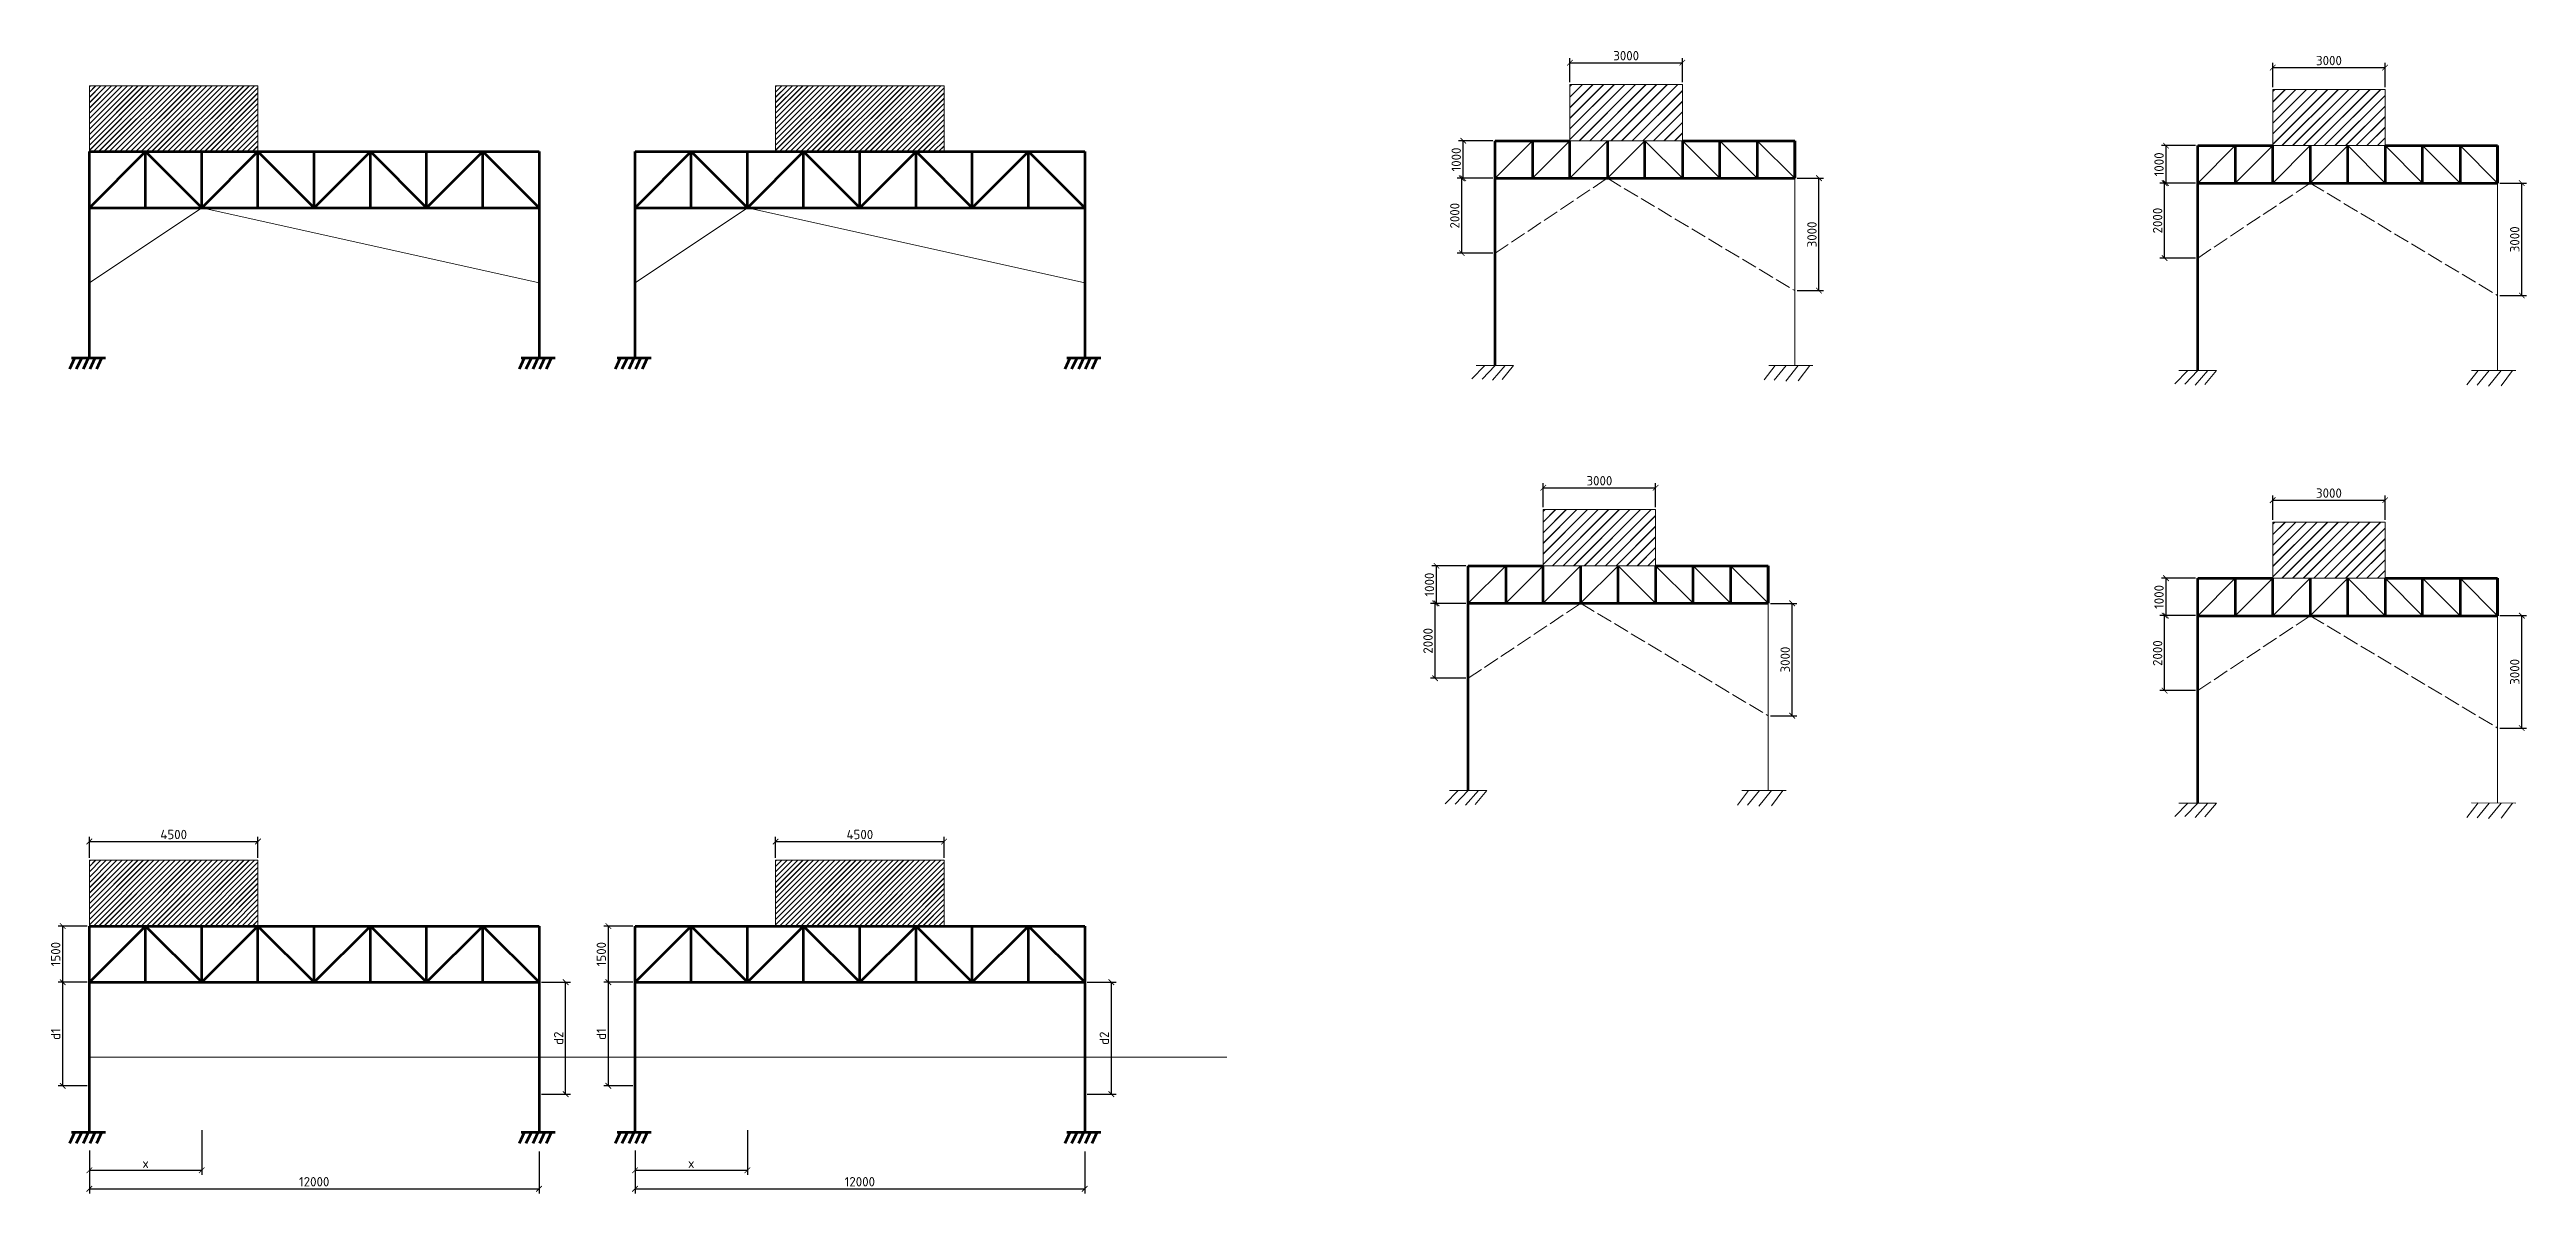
# Model space of a CAD drawing. Header units: millimetres. Extents: x 0 to 4970, y -594 to 1412.
# Drawn here: x 2122 to 2783, y 696 to 1001 of the extents above; entities that cross this region are included whole.
import ezdxf

# ---------------------------------------------------------------- set-up
doc = ezdxf.new("R2010")
doc.units = ezdxf.units.MM
doc.header["$LTSCALE"] = 0.35
doc.header["$PDMODE"] = 3
doc.linetypes.add('ACAD_ISO02W100', pattern=[15, 12, -3])
doc.layers.get('0').update_dxf_attribs({"lineweight": 50})
doc.layers.add('0.35', color=7, linetype='Continuous', lineweight=35)
doc.layers.add('Kich Thuoc', color=1, linetype='Continuous', lineweight=20)
doc.styles.get("Standard").update_dxf_attribs({"font": 'isocpeur.ttf'})
doc.dimstyles.new('Dim100', dxfattribs={"dimtxt": 2.5, "dimasz": 1.5, "dimexe": 1.25, "dimexo": 0.625, "dimtad": 1, "dimlfac": 100, "dimtxsty": 'Standard', "dimblk": 'ARCHTICK', "dimcen": 2.5, "dimadec": 0, "dimazin": 0, "dimtfac": 1, "dimtmove": 0, "dimatfit": 3, "dimfxl": 1, "dimarcsym": 0})

msp = doc.modelspace()

# ---------------------------------------------------------------- blocks, each defined once
blk = doc.blocks.new('_ArchTick')
at = {"color": 0, "linetype": 'ByBlock', "const_width": 0.15}
blk.add_lwpolyline([(-0.5, -0.5), (0.5, 0.5)], dxfattribs=at)
blk = doc.blocks.new('*D2479')
at = {"layer": 'Defpoints', "color": 0}
for p in [(2125.06, 767.37), (2132.17, 767.37), (2132.17, 752.37)]:
    blk.add_point(p, dxfattribs=at)
at = {"layer": 'Kich Thuoc', "color": 0, "lineweight": -2}
for p, q in [((2131.54, 767.37), (2123.81, 767.37)), ((2125.06, 752.37), (2125.06, 767.37)), ((2131.54, 752.37), (2123.81, 752.37))]:
    blk.add_line(p, q, dxfattribs=at)
at = {"layer": 'Kich Thuoc', "color": 0, "lineweight": -2, "xscale": 1.5, "yscale": 1.5, "zscale": 1.5}
for p, rotation in [((2125.06, 767.37), 90), ((2125.06, 752.37), 270)]:
    blk.add_blockref('_ArchTick', p, dxfattribs=dict(at, rotation=rotation))
at = {"layer": 'Kich Thuoc', "color": 0, "insert": (2123.18, 759.87), "char_height": 2.5, "attachment_point": 5, "rotation": 90}
blk.add_mtext('1500', dxfattribs=at)
blk = doc.blocks.new('*D2474')
at = {"layer": 'Defpoints', "color": 0}
for p in [(2132.17, 707.86), (2252.17, 707.86), (2252.17, 697.24)]:
    blk.add_point(p, dxfattribs=at)
at = {"layer": 'Kich Thuoc', "color": 0, "lineweight": -2}
for p, q in [((2132.17, 707.23), (2132.17, 695.99)), ((2252.17, 707.23), (2252.17, 695.99)), ((2132.17, 697.24), (2252.17, 697.24))]:
    blk.add_line(p, q, dxfattribs=at)
at = {"layer": 'Kich Thuoc', "color": 0, "lineweight": -2, "xscale": 1.5, "yscale": 1.5, "zscale": 1.5, "rotation": 180}
blk.add_blockref('_ArchTick', (2132.17, 697.24), dxfattribs=at)
at = {"layer": 'Kich Thuoc', "color": 0, "lineweight": -2, "xscale": 1.5, "yscale": 1.5, "zscale": 1.5}
blk.add_blockref('_ArchTick', (2252.17, 697.24), dxfattribs=at)
at = {"layer": 'Kich Thuoc', "color": 0, "insert": (2192.17, 699.12), "char_height": 2.5, "attachment_point": 5}
blk.add_mtext('12000', dxfattribs=at)
blk = doc.blocks.new('*D2475')
at = {"layer": 'Defpoints', "color": 0}
for p in [(2125.06, 752.37), (2132.17, 752.37), (2132.17, 724.7)]:
    blk.add_point(p, dxfattribs=at)
at = {"layer": 'Kich Thuoc', "color": 0, "lineweight": -2}
for p, q in [((2131.54, 752.37), (2123.81, 752.37)), ((2125.06, 724.7), (2125.06, 752.37)), ((2131.54, 724.7), (2123.81, 724.7))]:
    blk.add_line(p, q, dxfattribs=at)
at = {"layer": 'Kich Thuoc', "color": 0, "lineweight": -2, "xscale": 1.5, "yscale": 1.5, "zscale": 1.5}
for p, rotation in [((2125.06, 752.37), 90), ((2125.06, 724.7), 270)]:
    blk.add_blockref('_ArchTick', p, dxfattribs=dict(at, rotation=rotation))
at = {"layer": 'Kich Thuoc', "color": 0, "insert": (2123.18, 738.53), "char_height": 2.5, "attachment_point": 5, "rotation": 90}
blk.add_mtext('d1', dxfattribs=at)
blk = doc.blocks.new('*D2476')
at = {"layer": 'Defpoints', "color": 0}
for p in [(2132.17, 708.13), (2162.17, 713.55), (2162.17, 702.19)]:
    blk.add_point(p, dxfattribs=at)
at = {"layer": 'Kich Thuoc', "color": 0, "lineweight": -2}
for p, q in [((2132.17, 707.5), (2132.17, 700.94)), ((2162.17, 712.92), (2162.17, 700.94)), ((2132.17, 702.19), (2162.17, 702.19))]:
    blk.add_line(p, q, dxfattribs=at)
at = {"layer": 'Kich Thuoc', "color": 0, "lineweight": -2, "xscale": 1.5, "yscale": 1.5, "zscale": 1.5, "rotation": 180}
blk.add_blockref('_ArchTick', (2132.17, 702.19), dxfattribs=at)
at = {"layer": 'Kich Thuoc', "color": 0, "lineweight": -2, "xscale": 1.5, "yscale": 1.5, "zscale": 1.5}
blk.add_blockref('_ArchTick', (2162.17, 702.19), dxfattribs=at)
at = {"layer": 'Kich Thuoc', "color": 0, "insert": (2147.17, 704.06), "char_height": 2.5, "attachment_point": 5}
blk.add_mtext('x', dxfattribs=at)
blk = doc.blocks.new('*D2477')
at = {"layer": 'Defpoints', "color": 0}
for p in [(2252.17, 752.37), (2259.28, 752.37), (2252.17, 722.49)]:
    blk.add_point(p, dxfattribs=at)
at = {"layer": 'Kich Thuoc', "color": 0, "lineweight": -2}
for p, q in [((2252.79, 752.37), (2260.53, 752.37)), ((2259.28, 722.49), (2259.28, 752.37)), ((2252.79, 722.49), (2260.53, 722.49))]:
    blk.add_line(p, q, dxfattribs=at)
at = {"layer": 'Kich Thuoc', "color": 0, "lineweight": -2, "xscale": 1.5, "yscale": 1.5, "zscale": 1.5}
for p, rotation in [((2259.28, 752.37), 90), ((2259.28, 722.49), 270)]:
    blk.add_blockref('_ArchTick', p, dxfattribs=dict(at, rotation=rotation))
at = {"layer": 'Kich Thuoc', "color": 0, "insert": (2257.41, 737.43), "char_height": 2.5, "attachment_point": 5, "rotation": 90}
blk.add_mtext('d2', dxfattribs=at)
blk = doc.blocks.new('*D2478')
at = {"layer": 'Defpoints', "color": 0}
for p in [(2177.17, 789.92), (2132.17, 784.94), (2177.17, 784.94)]:
    blk.add_point(p, dxfattribs=at)
at = {"layer": 'Kich Thuoc', "color": 0, "lineweight": -2}
for p, q in [((2132.17, 785.56), (2132.17, 791.17)), ((2132.17, 789.92), (2177.17, 789.92)), ((2177.17, 785.56), (2177.17, 791.17))]:
    blk.add_line(p, q, dxfattribs=at)
at = {"layer": 'Kich Thuoc', "color": 0, "lineweight": -2, "xscale": 1.5, "yscale": 1.5, "zscale": 1.5, "rotation": 180}
blk.add_blockref('_ArchTick', (2132.17, 789.92), dxfattribs=at)
at = {"layer": 'Kich Thuoc', "color": 0, "lineweight": -2, "xscale": 1.5, "yscale": 1.5, "zscale": 1.5}
blk.add_blockref('_ArchTick', (2177.17, 789.92), dxfattribs=at)
at = {"layer": 'Kich Thuoc', "color": 0, "insert": (2154.67, 791.8), "char_height": 2.5, "attachment_point": 5}
blk.add_mtext('4500', dxfattribs=at)
blk = doc.blocks.new('*D2484')
at = {"layer": 'Defpoints', "color": 0}
for p in [(2270.68, 767.37), (2277.79, 767.37), (2277.79, 752.37)]:
    blk.add_point(p, dxfattribs=at)
at = {"layer": 'Kich Thuoc', "color": 0, "lineweight": -2}
for p, q in [((2277.17, 767.37), (2269.43, 767.37)), ((2270.68, 752.37), (2270.68, 767.37)), ((2277.17, 752.37), (2269.43, 752.37))]:
    blk.add_line(p, q, dxfattribs=at)
at = {"layer": 'Kich Thuoc', "color": 0, "lineweight": -2, "xscale": 1.5, "yscale": 1.5, "zscale": 1.5}
for p, rotation in [((2270.68, 767.37), 90), ((2270.68, 752.37), 270)]:
    blk.add_blockref('_ArchTick', p, dxfattribs=dict(at, rotation=rotation))
at = {"layer": 'Kich Thuoc', "color": 0, "insert": (2268.8, 759.87), "char_height": 2.5, "attachment_point": 5, "rotation": 90}
blk.add_mtext('1500', dxfattribs=at)
blk = doc.blocks.new('*D2480')
at = {"layer": 'Defpoints', "color": 0}
for p in [(2277.79, 707.86), (2397.79, 707.86), (2397.79, 697.24)]:
    blk.add_point(p, dxfattribs=at)
at = {"layer": 'Kich Thuoc', "color": 0, "lineweight": -2}
for p, q in [((2277.79, 707.23), (2277.79, 695.99)), ((2397.79, 707.23), (2397.79, 695.99)), ((2277.79, 697.24), (2397.79, 697.24))]:
    blk.add_line(p, q, dxfattribs=at)
at = {"layer": 'Kich Thuoc', "color": 0, "lineweight": -2, "xscale": 1.5, "yscale": 1.5, "zscale": 1.5, "rotation": 180}
blk.add_blockref('_ArchTick', (2277.79, 697.24), dxfattribs=at)
at = {"layer": 'Kich Thuoc', "color": 0, "lineweight": -2, "xscale": 1.5, "yscale": 1.5, "zscale": 1.5}
blk.add_blockref('_ArchTick', (2397.79, 697.24), dxfattribs=at)
at = {"layer": 'Kich Thuoc', "color": 0, "insert": (2337.79, 699.12), "char_height": 2.5, "attachment_point": 5}
blk.add_mtext('12000', dxfattribs=at)
blk = doc.blocks.new('*D2481')
at = {"layer": 'Defpoints', "color": 0}
for p in [(2270.68, 752.37), (2277.79, 752.37), (2277.79, 724.7)]:
    blk.add_point(p, dxfattribs=at)
at = {"layer": 'Kich Thuoc', "color": 0, "lineweight": -2}
for p, q in [((2277.17, 752.37), (2269.43, 752.37)), ((2270.68, 724.7), (2270.68, 752.37)), ((2277.17, 724.7), (2269.43, 724.7))]:
    blk.add_line(p, q, dxfattribs=at)
at = {"layer": 'Kich Thuoc', "color": 0, "lineweight": -2, "xscale": 1.5, "yscale": 1.5, "zscale": 1.5}
for p, rotation in [((2270.68, 752.37), 90), ((2270.68, 724.7), 270)]:
    blk.add_blockref('_ArchTick', p, dxfattribs=dict(at, rotation=rotation))
at = {"layer": 'Kich Thuoc', "color": 0, "insert": (2268.8, 738.53), "char_height": 2.5, "attachment_point": 5, "rotation": 90}
blk.add_mtext('d1', dxfattribs=at)
blk = doc.blocks.new('*D2482')
at = {"layer": 'Defpoints', "color": 0}
for p in [(2277.79, 708.13), (2307.79, 713.55), (2307.79, 702.19)]:
    blk.add_point(p, dxfattribs=at)
at = {"layer": 'Kich Thuoc', "color": 0, "lineweight": -2}
for p, q in [((2277.79, 707.5), (2277.79, 700.94)), ((2307.79, 712.92), (2307.79, 700.94)), ((2277.79, 702.19), (2307.79, 702.19))]:
    blk.add_line(p, q, dxfattribs=at)
at = {"layer": 'Kich Thuoc', "color": 0, "lineweight": -2, "xscale": 1.5, "yscale": 1.5, "zscale": 1.5, "rotation": 180}
blk.add_blockref('_ArchTick', (2277.79, 702.19), dxfattribs=at)
at = {"layer": 'Kich Thuoc', "color": 0, "lineweight": -2, "xscale": 1.5, "yscale": 1.5, "zscale": 1.5}
blk.add_blockref('_ArchTick', (2307.79, 702.19), dxfattribs=at)
at = {"layer": 'Kich Thuoc', "color": 0, "insert": (2292.79, 704.06), "char_height": 2.5, "attachment_point": 5}
blk.add_mtext('x', dxfattribs=at)
blk = doc.blocks.new('*D2483')
at = {"layer": 'Defpoints', "color": 0}
for p in [(2397.79, 752.37), (2404.91, 752.37), (2397.79, 722.49)]:
    blk.add_point(p, dxfattribs=at)
at = {"layer": 'Kich Thuoc', "color": 0, "lineweight": -2}
for p, q in [((2398.42, 752.37), (2406.16, 752.37)), ((2404.91, 722.49), (2404.91, 752.37)), ((2398.42, 722.49), (2406.16, 722.49))]:
    blk.add_line(p, q, dxfattribs=at)
at = {"layer": 'Kich Thuoc', "color": 0, "lineweight": -2, "xscale": 1.5, "yscale": 1.5, "zscale": 1.5}
for p, rotation in [((2404.91, 752.37), 90), ((2404.91, 722.49), 270)]:
    blk.add_blockref('_ArchTick', p, dxfattribs=dict(at, rotation=rotation))
at = {"layer": 'Kich Thuoc', "color": 0, "insert": (2403.03, 737.43), "char_height": 2.5, "attachment_point": 5, "rotation": 90}
blk.add_mtext('d2', dxfattribs=at)
blk = doc.blocks.new('*D2485')
at = {"layer": 'Defpoints', "color": 0}
for p in [(2360.29, 789.92), (2315.29, 784.94), (2360.29, 784.94)]:
    blk.add_point(p, dxfattribs=at)
at = {"layer": 'Kich Thuoc', "color": 0, "lineweight": -2}
for p, q in [((2315.29, 785.56), (2315.29, 791.17)), ((2315.29, 789.92), (2360.29, 789.92)), ((2360.29, 785.56), (2360.29, 791.17))]:
    blk.add_line(p, q, dxfattribs=at)
at = {"layer": 'Kich Thuoc', "color": 0, "lineweight": -2, "xscale": 1.5, "yscale": 1.5, "zscale": 1.5, "rotation": 180}
blk.add_blockref('_ArchTick', (2315.29, 789.92), dxfattribs=at)
at = {"layer": 'Kich Thuoc', "color": 0, "lineweight": -2, "xscale": 1.5, "yscale": 1.5, "zscale": 1.5}
blk.add_blockref('_ArchTick', (2360.29, 789.92), dxfattribs=at)
at = {"layer": 'Kich Thuoc', "color": 0, "insert": (2337.79, 791.8), "char_height": 2.5, "attachment_point": 5}
blk.add_mtext('4500', dxfattribs=at)
blk = doc.blocks.new('*D2511')
at = {"layer": 'Defpoints', "color": 0}
for p in [(2527.3, 991.96), (2557.3, 997.8), (2557.3, 991.96)]:
    blk.add_point(p, dxfattribs=at)
at = {"layer": 'Kich Thuoc', "color": 0, "lineweight": -2}
for p, q in [((2527.3, 992.58), (2527.3, 999.05)), ((2557.3, 992.58), (2557.3, 999.05)), ((2527.3, 997.8), (2557.3, 997.8))]:
    blk.add_line(p, q, dxfattribs=at)
at = {"layer": 'Kich Thuoc', "color": 0, "lineweight": -2, "xscale": 1.5, "yscale": 1.5, "zscale": 1.5, "rotation": 180}
blk.add_blockref('_ArchTick', (2527.3, 997.8), dxfattribs=at)
at = {"layer": 'Kich Thuoc', "color": 0, "lineweight": -2, "xscale": 1.5, "yscale": 1.5, "zscale": 1.5}
blk.add_blockref('_ArchTick', (2557.3, 997.8), dxfattribs=at)
at = {"layer": 'Kich Thuoc', "color": 0, "insert": (2542.3, 999.67), "char_height": 2.5, "attachment_point": 5}
blk.add_mtext('3000', dxfattribs=at)
blk = doc.blocks.new('*D2512')
at = {"layer": 'Defpoints', "color": 0}
for p in [(2498.82, 976.96), (2507.3, 976.96), (2507.3, 966.96)]:
    blk.add_point(p, dxfattribs=at)
at = {"layer": 'Kich Thuoc', "color": 0, "lineweight": -2}
for p, q in [((2506.68, 976.96), (2497.57, 976.96)), ((2498.82, 966.96), (2498.82, 976.96)), ((2506.68, 966.96), (2497.57, 966.96))]:
    blk.add_line(p, q, dxfattribs=at)
at = {"layer": 'Kich Thuoc', "color": 0, "lineweight": -2, "xscale": 1.5, "yscale": 1.5, "zscale": 1.5}
for p, rotation in [((2498.82, 976.96), 90), ((2498.82, 966.96), 270)]:
    blk.add_blockref('_ArchTick', p, dxfattribs=dict(at, rotation=rotation))
at = {"layer": 'Kich Thuoc', "color": 0, "insert": (2496.95, 971.96), "char_height": 2.5, "attachment_point": 5, "rotation": 90}
blk.add_mtext('1000', dxfattribs=at)
blk = doc.blocks.new('*D2515')
at = {"layer": 'Defpoints', "color": 0}
for p in [(2587.3, 966.96), (2593.76, 966.96), (2587.3, 936.96)]:
    blk.add_point(p, dxfattribs=at)
at = {"layer": 'Kich Thuoc', "color": 0, "lineweight": -2}
for p, q in [((2587.93, 966.96), (2595.01, 966.96)), ((2593.76, 936.96), (2593.76, 966.96)), ((2587.93, 936.96), (2595.01, 936.96))]:
    blk.add_line(p, q, dxfattribs=at)
at = {"layer": 'Kich Thuoc', "color": 0, "lineweight": -2, "xscale": 1.5, "yscale": 1.5, "zscale": 1.5}
for p, rotation in [((2593.76, 966.96), 90), ((2593.76, 936.96), 270)]:
    blk.add_blockref('_ArchTick', p, dxfattribs=dict(at, rotation=rotation))
at = {"layer": 'Kich Thuoc', "color": 0, "insert": (2591.88, 951.96), "char_height": 2.5, "attachment_point": 5, "rotation": 90}
blk.add_mtext('3000', dxfattribs=at)
blk = doc.blocks.new('*D2519')
at = {"layer": 'Defpoints', "color": 0}
for p in [(2498.44, 966.96), (2507.3, 966.96), (2507.3, 946.96)]:
    blk.add_point(p, dxfattribs=at)
at = {"layer": 'Kich Thuoc', "color": 0, "lineweight": -2}
for p, q in [((2506.68, 966.96), (2497.19, 966.96)), ((2498.44, 946.96), (2498.44, 966.96)), ((2506.68, 946.96), (2497.19, 946.96))]:
    blk.add_line(p, q, dxfattribs=at)
at = {"layer": 'Kich Thuoc', "color": 0, "lineweight": -2, "xscale": 1.5, "yscale": 1.5, "zscale": 1.5}
for p, rotation in [((2498.44, 966.96), 90), ((2498.44, 946.96), 270)]:
    blk.add_blockref('_ArchTick', p, dxfattribs=dict(at, rotation=rotation))
at = {"layer": 'Kich Thuoc', "color": 0, "insert": (2496.57, 956.96), "char_height": 2.5, "attachment_point": 5, "rotation": 90}
blk.add_mtext('2000', dxfattribs=at)
blk = doc.blocks.new('*D2534')
at = {"layer": 'Defpoints', "color": 0}
for p in [(2550.16, 884.34), (2520.16, 878.5), (2550.16, 878.5)]:
    blk.add_point(p, dxfattribs=at)
at = {"layer": 'Kich Thuoc', "color": 0, "lineweight": -2}
for p, q in [((2520.16, 879.13), (2520.16, 885.59)), ((2520.16, 884.34), (2550.16, 884.34)), ((2550.16, 879.13), (2550.16, 885.59))]:
    blk.add_line(p, q, dxfattribs=at)
at = {"layer": 'Kich Thuoc', "color": 0, "lineweight": -2, "xscale": 1.5, "yscale": 1.5, "zscale": 1.5, "rotation": 180}
blk.add_blockref('_ArchTick', (2520.16, 884.34), dxfattribs=at)
at = {"layer": 'Kich Thuoc', "color": 0, "lineweight": -2, "xscale": 1.5, "yscale": 1.5, "zscale": 1.5}
blk.add_blockref('_ArchTick', (2550.16, 884.34), dxfattribs=at)
at = {"layer": 'Kich Thuoc', "color": 0, "insert": (2535.16, 886.22), "char_height": 2.5, "attachment_point": 5}
blk.add_mtext('3000', dxfattribs=at)
blk = doc.blocks.new('*D2535')
at = {"layer": 'Defpoints', "color": 0}
for p in [(2491.68, 863.5), (2500.16, 863.5), (2500.16, 853.5)]:
    blk.add_point(p, dxfattribs=at)
at = {"layer": 'Kich Thuoc', "color": 0, "lineweight": -2}
for p, q in [((2499.53, 863.5), (2490.43, 863.5)), ((2491.68, 853.5), (2491.68, 863.5)), ((2499.53, 853.5), (2490.43, 853.5))]:
    blk.add_line(p, q, dxfattribs=at)
at = {"layer": 'Kich Thuoc', "color": 0, "lineweight": -2, "xscale": 1.5, "yscale": 1.5, "zscale": 1.5}
for p, rotation in [((2491.68, 863.5), 90), ((2491.68, 853.5), 270)]:
    blk.add_blockref('_ArchTick', p, dxfattribs=dict(at, rotation=rotation))
at = {"layer": 'Kich Thuoc', "color": 0, "insert": (2489.8, 858.5), "char_height": 2.5, "attachment_point": 5, "rotation": 90}
blk.add_mtext('1000', dxfattribs=at)
blk = doc.blocks.new('*D2536')
at = {"layer": 'Defpoints', "color": 0}
for p in [(2580.16, 853.5), (2586.61, 853.5), (2580.16, 823.5)]:
    blk.add_point(p, dxfattribs=at)
at = {"layer": 'Kich Thuoc', "color": 0, "lineweight": -2}
for p, q in [((2580.78, 853.5), (2587.86, 853.5)), ((2586.61, 823.5), (2586.61, 853.5)), ((2580.78, 823.5), (2587.86, 823.5))]:
    blk.add_line(p, q, dxfattribs=at)
at = {"layer": 'Kich Thuoc', "color": 0, "lineweight": -2, "xscale": 1.5, "yscale": 1.5, "zscale": 1.5}
for p, rotation in [((2586.61, 853.5), 90), ((2586.61, 823.5), 270)]:
    blk.add_blockref('_ArchTick', p, dxfattribs=dict(at, rotation=rotation))
at = {"layer": 'Kich Thuoc', "color": 0, "insert": (2584.74, 838.5), "char_height": 2.5, "attachment_point": 5, "rotation": 90}
blk.add_mtext('3000', dxfattribs=at)
blk = doc.blocks.new('*D2537')
at = {"layer": 'Defpoints', "color": 0}
for p in [(2491.3, 853.5), (2500.16, 853.5), (2500.16, 833.5)]:
    blk.add_point(p, dxfattribs=at)
at = {"layer": 'Kich Thuoc', "color": 0, "lineweight": -2}
for p, q in [((2499.53, 853.5), (2490.05, 853.5)), ((2491.3, 833.5), (2491.3, 853.5)), ((2499.53, 833.5), (2490.05, 833.5))]:
    blk.add_line(p, q, dxfattribs=at)
at = {"layer": 'Kich Thuoc', "color": 0, "lineweight": -2, "xscale": 1.5, "yscale": 1.5, "zscale": 1.5}
for p, rotation in [((2491.3, 853.5), 90), ((2491.3, 833.5), 270)]:
    blk.add_blockref('_ArchTick', p, dxfattribs=dict(at, rotation=rotation))
at = {"layer": 'Kich Thuoc', "color": 0, "insert": (2489.42, 843.5), "char_height": 2.5, "attachment_point": 5, "rotation": 90}
blk.add_mtext('2000', dxfattribs=at)
blk = doc.blocks.new('*D2525')
at = {"layer": 'Defpoints', "color": 0}
for p in [(2744.86, 996.5), (2714.86, 990.66), (2744.86, 990.66)]:
    blk.add_point(p, dxfattribs=at)
at = {"layer": 'Kich Thuoc', "color": 0, "lineweight": -2}
for p, q in [((2714.86, 991.28), (2714.86, 997.75)), ((2714.86, 996.5), (2744.86, 996.5)), ((2744.86, 991.28), (2744.86, 997.75))]:
    blk.add_line(p, q, dxfattribs=at)
at = {"layer": 'Kich Thuoc', "color": 0, "lineweight": -2, "xscale": 1.5, "yscale": 1.5, "zscale": 1.5, "rotation": 180}
blk.add_blockref('_ArchTick', (2714.86, 996.5), dxfattribs=at)
at = {"layer": 'Kich Thuoc', "color": 0, "lineweight": -2, "xscale": 1.5, "yscale": 1.5, "zscale": 1.5}
blk.add_blockref('_ArchTick', (2744.86, 996.5), dxfattribs=at)
at = {"layer": 'Kich Thuoc', "color": 0, "insert": (2729.86, 998.37), "char_height": 2.5, "attachment_point": 5}
blk.add_mtext('3000', dxfattribs=at)
blk = doc.blocks.new('*D2526')
at = {"layer": 'Defpoints', "color": 0}
for p in [(2686.38, 975.66), (2694.86, 975.66), (2694.86, 965.66)]:
    blk.add_point(p, dxfattribs=at)
at = {"layer": 'Kich Thuoc', "color": 0, "lineweight": -2}
for p, q in [((2694.24, 975.66), (2685.13, 975.66)), ((2686.38, 965.66), (2686.38, 975.66)), ((2694.24, 965.66), (2685.13, 965.66))]:
    blk.add_line(p, q, dxfattribs=at)
at = {"layer": 'Kich Thuoc', "color": 0, "lineweight": -2, "xscale": 1.5, "yscale": 1.5, "zscale": 1.5}
for p, rotation in [((2686.38, 975.66), 90), ((2686.38, 965.66), 270)]:
    blk.add_blockref('_ArchTick', p, dxfattribs=dict(at, rotation=rotation))
at = {"layer": 'Kich Thuoc', "color": 0, "insert": (2684.51, 970.66), "char_height": 2.5, "attachment_point": 5, "rotation": 90}
blk.add_mtext('1000', dxfattribs=at)
blk = doc.blocks.new('*D2527')
at = {"layer": 'Defpoints', "color": 0}
for p in [(2774.86, 965.66), (2781.32, 965.66), (2774.86, 935.66)]:
    blk.add_point(p, dxfattribs=at)
at = {"layer": 'Kich Thuoc', "color": 0, "lineweight": -2}
for p, q in [((2775.49, 965.66), (2782.57, 965.66)), ((2781.32, 935.66), (2781.32, 965.66)), ((2775.49, 935.66), (2782.57, 935.66))]:
    blk.add_line(p, q, dxfattribs=at)
at = {"layer": 'Kich Thuoc', "color": 0, "lineweight": -2, "xscale": 1.5, "yscale": 1.5, "zscale": 1.5}
for p, rotation in [((2781.32, 965.66), 90), ((2781.32, 935.66), 270)]:
    blk.add_blockref('_ArchTick', p, dxfattribs=dict(at, rotation=rotation))
at = {"layer": 'Kich Thuoc', "color": 0, "insert": (2779.44, 950.66), "char_height": 2.5, "attachment_point": 5, "rotation": 90}
blk.add_mtext('3000', dxfattribs=at)
blk = doc.blocks.new('*D2528')
at = {"layer": 'Defpoints', "color": 0}
for p in [(2686, 965.66), (2694.86, 965.66), (2694.86, 945.66)]:
    blk.add_point(p, dxfattribs=at)
at = {"layer": 'Kich Thuoc', "color": 0, "lineweight": -2}
for p, q in [((2694.24, 965.66), (2684.75, 965.66)), ((2686, 945.66), (2686, 965.66)), ((2694.24, 945.66), (2684.75, 945.66))]:
    blk.add_line(p, q, dxfattribs=at)
at = {"layer": 'Kich Thuoc', "color": 0, "lineweight": -2, "xscale": 1.5, "yscale": 1.5, "zscale": 1.5}
for p, rotation in [((2686, 965.66), 90), ((2686, 945.66), 270)]:
    blk.add_blockref('_ArchTick', p, dxfattribs=dict(at, rotation=rotation))
at = {"layer": 'Kich Thuoc', "color": 0, "insert": (2684.13, 955.66), "char_height": 2.5, "attachment_point": 5, "rotation": 90}
blk.add_mtext('2000', dxfattribs=at)
blk = doc.blocks.new('*D2543')
at = {"layer": 'Defpoints', "color": 0}
for p in [(2744.86, 881.04), (2714.86, 875.21), (2744.86, 875.21)]:
    blk.add_point(p, dxfattribs=at)
at = {"layer": 'Kich Thuoc', "color": 0, "lineweight": -2}
for p, q in [((2714.86, 875.83), (2714.86, 882.29)), ((2714.86, 881.04), (2744.86, 881.04)), ((2744.86, 875.83), (2744.86, 882.29))]:
    blk.add_line(p, q, dxfattribs=at)
at = {"layer": 'Kich Thuoc', "color": 0, "lineweight": -2, "xscale": 1.5, "yscale": 1.5, "zscale": 1.5, "rotation": 180}
blk.add_blockref('_ArchTick', (2714.86, 881.04), dxfattribs=at)
at = {"layer": 'Kich Thuoc', "color": 0, "lineweight": -2, "xscale": 1.5, "yscale": 1.5, "zscale": 1.5}
blk.add_blockref('_ArchTick', (2744.86, 881.04), dxfattribs=at)
at = {"layer": 'Kich Thuoc', "color": 0, "insert": (2729.86, 882.92), "char_height": 2.5, "attachment_point": 5}
blk.add_mtext('3000', dxfattribs=at)
blk = doc.blocks.new('*D2544')
at = {"layer": 'Defpoints', "color": 0}
for p in [(2686.38, 860.21), (2694.86, 860.21), (2694.86, 850.21)]:
    blk.add_point(p, dxfattribs=at)
at = {"layer": 'Kich Thuoc', "color": 0, "lineweight": -2}
for p, q in [((2694.24, 860.21), (2685.13, 860.21)), ((2686.38, 850.21), (2686.38, 860.21)), ((2694.24, 850.21), (2685.13, 850.21))]:
    blk.add_line(p, q, dxfattribs=at)
at = {"layer": 'Kich Thuoc', "color": 0, "lineweight": -2, "xscale": 1.5, "yscale": 1.5, "zscale": 1.5}
for p, rotation in [((2686.38, 860.21), 90), ((2686.38, 850.21), 270)]:
    blk.add_blockref('_ArchTick', p, dxfattribs=dict(at, rotation=rotation))
at = {"layer": 'Kich Thuoc', "color": 0, "insert": (2684.51, 855.21), "char_height": 2.5, "attachment_point": 5, "rotation": 90}
blk.add_mtext('1000', dxfattribs=at)
blk = doc.blocks.new('*D2545')
at = {"layer": 'Defpoints', "color": 0}
for p in [(2774.86, 850.21), (2781.32, 850.21), (2774.86, 820.21)]:
    blk.add_point(p, dxfattribs=at)
at = {"layer": 'Kich Thuoc', "color": 0, "lineweight": -2}
for p, q in [((2775.49, 850.21), (2782.57, 850.21)), ((2781.32, 820.21), (2781.32, 850.21)), ((2775.49, 820.21), (2782.57, 820.21))]:
    blk.add_line(p, q, dxfattribs=at)
at = {"layer": 'Kich Thuoc', "color": 0, "lineweight": -2, "xscale": 1.5, "yscale": 1.5, "zscale": 1.5}
for p, rotation in [((2781.32, 850.21), 90), ((2781.32, 820.21), 270)]:
    blk.add_blockref('_ArchTick', p, dxfattribs=dict(at, rotation=rotation))
at = {"layer": 'Kich Thuoc', "color": 0, "insert": (2779.44, 835.21), "char_height": 2.5, "attachment_point": 5, "rotation": 90}
blk.add_mtext('3000', dxfattribs=at)
blk = doc.blocks.new('*D2546')
at = {"layer": 'Defpoints', "color": 0}
for p in [(2686, 850.21), (2694.86, 850.21), (2694.86, 830.21)]:
    blk.add_point(p, dxfattribs=at)
at = {"layer": 'Kich Thuoc', "color": 0, "lineweight": -2}
for p, q in [((2694.24, 850.21), (2684.75, 850.21)), ((2686, 830.21), (2686, 850.21)), ((2694.24, 830.21), (2684.75, 830.21))]:
    blk.add_line(p, q, dxfattribs=at)
at = {"layer": 'Kich Thuoc', "color": 0, "lineweight": -2, "xscale": 1.5, "yscale": 1.5, "zscale": 1.5}
for p, rotation in [((2686, 850.21), 90), ((2686, 830.21), 270)]:
    blk.add_blockref('_ArchTick', p, dxfattribs=dict(at, rotation=rotation))
at = {"layer": 'Kich Thuoc', "color": 0, "insert": (2684.13, 840.21), "char_height": 2.5, "attachment_point": 5, "rotation": 90}
blk.add_mtext('2000', dxfattribs=at)

# ---------------------------------------------------------------- dimensions: what is measured, and where the dimension line sits
at = {"layer": 'Kich Thuoc', "color": 0}
for base, p1, p2, picture, middle in [((2557.301706, 997.79551), (2527.301706, 991.958257), (2557.301706, 991.958257), '*D2511', (2542.301706, 999.67051)), ((2744.86286, 996.496513), (2714.86286, 990.65926), (2744.86286, 990.65926), '*D2525', (2729.86286, 998.371513)), ((2550.156726, 884.3413), (2520.156726, 878.504047), (2550.156726, 878.504047), '*D2534', (2535.156726, 886.2163)), ((2744.86286, 881.04262), (2714.86286, 875.205367), (2744.86286, 875.205367), '*D2543', (2729.86286, 882.91762)), ((2177.168761, 789.920233), (2132.168761, 784.938581), (2177.168761, 784.938581), '*D2478', (2154.668761, 791.795233)), ((2360.291788, 789.920233), (2315.291788, 784.938581), (2360.291788, 784.938581), '*D2485', (2337.791788, 791.795233)), ((2252.168761, 697.241784), (2132.168761, 707.85607), (2252.168761, 707.85607), '*D2474', (2192.168761, 699.116784)), ((2397.791788, 697.241784), (2277.791788, 707.85607), (2397.791788, 707.85607), '*D2480', (2337.791788, 699.116784))]:
    dim = msp.add_linear_dim(base=base, p1=p1, p2=p2, dimstyle='Dim100', dxfattribs=at)
    dim.commit()
    dim.dimension.update_dxf_attribs({"geometry": picture, "text_midpoint": middle})
for base, p1, p2, angle, picture, middle in [((2498.821205, 976.958257), (2507.301706, 966.958257), (2507.301706, 976.958257), 270, '*D2512', (2496.946205, 971.958257)), ((2686.38236, 975.65926), (2694.86286, 965.65926), (2694.86286, 975.65926), 270, '*D2526', (2684.50736, 970.65926)), ((2498.440771, 966.958257), (2507.301706, 946.958257), (2507.301706, 966.958257), 90, '*D2519', (2496.565771, 956.958257)), ((2593.757468, 966.958257), (2587.301706, 936.958257), (2587.301706, 966.958257), 270, '*D2515', (2591.882468, 951.958257)), ((2686.001925, 965.65926), (2694.86286, 945.65926), (2694.86286, 965.65926), 90, '*D2528', (2684.126925, 955.65926)), ((2781.318622, 965.65926), (2774.86286, 935.65926), (2774.86286, 965.65926), 270, '*D2527', (2779.443622, 950.65926)), ((2491.676226, 863.504047), (2500.156726, 853.504047), (2500.156726, 863.504047), 270, '*D2535', (2489.801226, 858.504047)), ((2686.38236, 860.205367), (2694.86286, 850.205367), (2694.86286, 860.205367), 270, '*D2544', (2684.50736, 855.205367)), ((2491.295791, 853.504047), (2500.156726, 833.504047), (2500.156726, 853.504047), 90, '*D2537', (2489.420791, 843.504047)), ((2586.612488, 853.504047), (2580.156726, 823.504047), (2580.156726, 853.504047), 270, '*D2536', (2584.737488, 838.504047)), ((2686.001925, 850.205367), (2694.86286, 830.205367), (2694.86286, 850.205367), 90, '*D2546', (2684.126925, 840.205367)), ((2781.318622, 850.205367), (2774.86286, 820.205367), (2774.86286, 850.205367), 270, '*D2545', (2779.443622, 835.205367)), ((2125.055364, 767.36891), (2132.168761, 752.36891), (2132.168761, 767.36891), 90, '*D2479', (2123.180364, 759.86891)), ((2270.678392, 767.36891), (2277.791788, 752.36891), (2277.791788, 767.36891), 90, '*D2484', (2268.803392, 759.86891))]:
    dim = msp.add_linear_dim(base=base, p1=p1, p2=p2, angle=angle, dimstyle='Dim100', dxfattribs=at)
    dim.commit()
    dim.dimension.update_dxf_attribs({"geometry": picture, "text_midpoint": middle})
for base, p1, p2, text, picture, middle in [((2125.055364, 752.36891), (2132.168761, 724.69752), (2132.168761, 752.36891), 'd1', '*D2475', (2123.180364, 738.533215)), ((2259.282157, 752.36891), (2252.168761, 722.487752), (2252.168761, 752.36891), 'd2', '*D2477', (2257.407157, 737.428331)), ((2270.678392, 752.36891), (2277.791788, 724.69752), (2277.791788, 752.36891), 'd1', '*D2481', (2268.803392, 738.533215)), ((2404.905185, 752.36891), (2397.791788, 722.487752), (2397.791788, 752.36891), 'd2', '*D2483', (2403.030185, 737.428331))]:
    dim = msp.add_linear_dim(base=base, p1=p1, p2=p2, angle=90, text=text, dimstyle='Dim100', dxfattribs=at)
    dim.commit()
    dim.dimension.update_dxf_attribs({"geometry": picture, "text_midpoint": middle})
for base, p1, p2, picture, middle in [((2162.168761, 702.186882), (2132.168761, 708.126378), (2162.168761, 713.54836), '*D2476', (2147.168761, 704.061882)), ((2307.791788, 702.186882), (2277.791788, 708.126378), (2307.791788, 713.54836), '*D2482', (2292.791788, 704.061882))]:
    dim = msp.add_linear_dim(base=base, p1=p1, p2=p2, text='x', dimstyle='Dim100', dxfattribs=at)
    dim.commit()
    dim.dimension.update_dxf_attribs({"geometry": picture, "text_midpoint": middle})

# ---------------------------------------------------------------- hatches: boundary and pattern name
at = {"layer": 'Kich Thuoc'}
h = msp.add_hatch(dxfattribs=at)
h.set_pattern_fill('JIS_LC_20', color=0, scale=0.05, style=0)
h.set_pattern_definition([(45, (709.6697, 206.6942), (-0.7071068, 0.7071068), []), (45, (709.6897, 206.6942), (-0.7071068, 0.7071068), [])])
h.paths.add_polyline_path([(2177.168761, 991.632823), (2132.168761, 991.632823), (2132.168761, 974.063153), (2177.168761, 974.063153)])
h = msp.add_hatch(dxfattribs=at)
h.set_pattern_fill('JIS_LC_20', color=0, scale=0.05, style=0)
h.set_pattern_definition([(45, (892.7928, 206.6942), (-0.7071068, 0.7071068), []), (45, (892.8128, 206.6942), (-0.7071068, 0.7071068), [])])
h.paths.add_polyline_path([(2360.291788, 991.632823), (2315.291788, 991.632823), (2315.291788, 974.063153), (2360.291788, 974.063153)])
h = msp.add_hatch(dxfattribs=at)
h.set_pattern_fill('JIS_LC_20', color=0, scale=0.1, style=0)
h.paths.add_polyline_path([(2527.301706, 976.958257), (2527.301706, 991.958257), (2557.301706, 991.958257), (2557.301706, 976.958257)])
h = msp.add_hatch(dxfattribs=at)
h.set_pattern_fill('JIS_LC_20', color=0, scale=0.1, style=0)
h.set_pattern_definition([(45, (187.5612, -1.299), (-1.4142136, 1.4142136), []), (45, (187.6012, -1.299), (-1.4142136, 1.4142136), [])])
h.paths.add_polyline_path([(2714.86286, 975.65926), (2714.86286, 990.65926), (2744.86286, 990.65926), (2744.86286, 975.65926)])
h = msp.add_hatch(dxfattribs=at)
h.set_pattern_fill('JIS_LC_20', color=0, scale=0.1, style=0)
h.set_pattern_definition([(45, (-7.145, -113.4542), (-1.4142136, 1.4142136), []), (45, (-7.105, -113.4542), (-1.4142136, 1.4142136), [])])
h.paths.add_polyline_path([(2520.156726, 863.504047), (2520.156726, 878.504047), (2550.156726, 878.504047), (2550.156726, 863.504047)])
h = msp.add_hatch(dxfattribs=at)
h.set_pattern_fill('JIS_LC_20', color=0, scale=0.1, style=0)
h.set_pattern_definition([(45, (187.5612, -116.7529), (-1.4142136, 1.4142136), []), (45, (187.6012, -116.7529), (-1.4142136, 1.4142136), [])])
h.paths.add_polyline_path([(2714.86286, 860.205367), (2714.86286, 875.205367), (2744.86286, 875.205367), (2744.86286, 860.205367)])
h = msp.add_hatch(dxfattribs=at)
h.set_pattern_fill('JIS_LC_20', color=0, scale=0.05, style=0)
h.set_pattern_definition([(45, (709.6697, 0), (-0.7071068, 0.7071068), []), (45, (709.6897, 0), (-0.7071068, 0.7071068), [])])
h.paths.add_polyline_path([(2177.168761, 784.938581), (2132.168761, 784.938581), (2132.168761, 767.36891), (2177.168761, 767.36891)])
h = msp.add_hatch(dxfattribs=at)
h.set_pattern_fill('JIS_LC_20', color=0, scale=0.05, style=0)
h.set_pattern_definition([(45, (892.7928, 1e-13), (-0.7071068, 0.7071068), []), (45, (892.8128, 1e-13), (-0.7071068, 0.7071068), [])])
h.paths.add_polyline_path([(2360.291788, 784.938581), (2315.291788, 784.938581), (2315.291788, 767.36891), (2360.291788, 767.36891)])

# ---------------------------------------------------------------- linework, layer by layer
at = {"layer": '0.35', "color": 0, "lineweight": 200}
for p, q in [((2132.168761, 959.063153), (2132.168761, 974.063153)), ((2132.168761, 974.063153), (2252.168761, 974.063153)), ((2132.168761, 959.063153), (2147.168761, 974.063153)), ((2147.168761, 959.063153), (2147.168761, 974.063153)), ((2147.168761, 974.063153), (2162.168761, 959.063153)), ((2162.168761, 959.063153), (2162.168761, 974.063153)), ((2162.168761, 959.063153), (2177.168761, 974.063153)), ((2177.168761, 959.063153), (2177.168761, 974.063153)), ((2177.168761, 974.063153), (2192.168761, 959.063153)), ((2192.168761, 959.063153), (2192.168761, 974.063153)), ((2192.168761, 959.063153), (2207.168761, 974.063153)), ((2207.168761, 959.063153), (2207.168761, 974.063153)), ((2207.168761, 974.063153), (2222.168761, 959.063153)), ((2222.168761, 959.063153), (2222.168761, 974.063153)), ((2222.168761, 959.063153), (2237.168761, 974.063153)), ((2237.168761, 959.063153), (2237.168761, 974.063153)), ((2237.168761, 974.063153), (2252.168761, 959.063153)), ((2252.168761, 974.063153), (2252.168761, 919.063153)), ((2277.791788, 959.063153), (2277.791788, 974.063153)), ((2277.791788, 974.063153), (2397.791788, 974.063153)), ((2277.791788, 959.063153), (2292.791788, 974.063153)), ((2292.791788, 959.063153), (2292.791788, 974.063153)), ((2292.791788, 974.063153), (2307.791788, 959.063153)), ((2307.791788, 959.063153), (2307.791788, 974.063153)), ((2307.791788, 959.063153), (2322.791788, 974.063153)), ((2322.791788, 959.063153), (2322.791788, 974.063153)), ((2322.791788, 974.063153), (2337.791788, 959.063153)), ((2337.791788, 959.063153), (2337.791788, 974.063153)), ((2337.791788, 959.063153), (2352.791788, 974.063153)), ((2352.791788, 959.063153), (2352.791788, 974.063153)), ((2352.791788, 974.063153), (2367.791788, 959.063153)), ((2367.791788, 959.063153), (2367.791788, 974.063153)), ((2367.791788, 959.063153), (2382.791788, 974.063153)), ((2382.791788, 959.063153), (2382.791788, 974.063153)), ((2382.791788, 974.063153), (2397.791788, 959.063153)), ((2397.791788, 974.063153), (2397.791788, 919.063153)), ((2132.168761, 919.063153), (2132.168761, 959.063153)), ((2132.168761, 959.063153), (2252.168761, 959.063153)), ((2277.791788, 919.063153), (2277.791788, 959.063153)), ((2277.791788, 959.063153), (2397.791788, 959.063153)), ((2126.97278, 916.101555), (2128.334694, 919.063153)), ((2127.444394, 919.063153), (2136.511278, 919.063153)), ((2128.77278, 916.101555), (2130.134694, 919.063153)), ((2130.57278, 916.101555), (2131.934694, 919.063153)), ((2132.37278, 916.101555), (2133.734694, 919.063153)), ((2134.17278, 916.101555), (2135.534694, 919.063153)), ((2246.97278, 916.101555), (2248.334694, 919.063153)), ((2247.444394, 919.063153), (2256.511278, 919.063153)), ((2248.77278, 916.101555), (2250.134694, 919.063153)), ((2250.57278, 916.101555), (2251.934694, 919.063153)), ((2252.37278, 916.101555), (2253.734694, 919.063153)), ((2254.17278, 916.101555), (2255.534694, 919.063153)), ((2272.595807, 916.101555), (2273.957721, 919.063153)), ((2273.067422, 919.063153), (2282.134305, 919.063153)), ((2274.395807, 916.101555), (2275.757721, 919.063153)), ((2276.195807, 916.101555), (2277.557721, 919.063153)), ((2277.995807, 916.101555), (2279.357721, 919.063153)), ((2279.795807, 916.101555), (2281.157721, 919.063153)), ((2392.595807, 916.101555), (2393.957721, 919.063153)), ((2393.067422, 919.063153), (2402.134305, 919.063153)), ((2394.395807, 916.101555), (2395.757721, 919.063153)), ((2396.195807, 916.101555), (2397.557721, 919.063153)), ((2397.995807, 916.101555), (2399.357721, 919.063153)), ((2399.795807, 916.101555), (2401.157721, 919.063153)), ((2132.168761, 752.36891), (2132.168761, 767.36891)), ((2132.168761, 767.36891), (2252.168761, 767.36891)), ((2132.168761, 752.36891), (2147.168761, 767.36891)), ((2147.168761, 752.36891), (2147.168761, 767.36891)), ((2147.168761, 767.36891), (2162.168761, 752.36891)), ((2162.168761, 752.36891), (2162.168761, 767.36891)), ((2162.168761, 752.36891), (2177.168761, 767.36891)), ((2177.168761, 752.36891), (2177.168761, 767.36891)), ((2177.168761, 767.36891), (2192.168761, 752.36891)), ((2192.168761, 752.36891), (2192.168761, 767.36891)), ((2192.168761, 752.36891), (2207.168761, 767.36891)), ((2207.168761, 752.36891), (2207.168761, 767.36891)), ((2207.168761, 767.36891), (2222.168761, 752.36891)), ((2222.168761, 752.36891), (2222.168761, 767.36891)), ((2222.168761, 752.36891), (2237.168761, 767.36891)), ((2237.168761, 752.36891), (2237.168761, 767.36891)), ((2237.168761, 767.36891), (2252.168761, 752.36891)), ((2252.168761, 767.36891), (2252.168761, 712.36891)), ((2277.791788, 752.36891), (2277.791788, 767.36891)), ((2277.791788, 767.36891), (2397.791788, 767.36891)), ((2277.791788, 752.36891), (2292.791788, 767.36891)), ((2292.791788, 752.36891), (2292.791788, 767.36891)), ((2292.791788, 767.36891), (2307.791788, 752.36891)), ((2307.791788, 752.36891), (2307.791788, 767.36891)), ((2307.791788, 752.36891), (2322.791788, 767.36891)), ((2322.791788, 752.36891), (2322.791788, 767.36891)), ((2322.791788, 767.36891), (2337.791788, 752.36891)), ((2337.791788, 752.36891), (2337.791788, 767.36891)), ((2337.791788, 752.36891), (2352.791788, 767.36891)), ((2352.791788, 752.36891), (2352.791788, 767.36891)), ((2352.791788, 767.36891), (2367.791788, 752.36891)), ((2367.791788, 752.36891), (2367.791788, 767.36891)), ((2367.791788, 752.36891), (2382.791788, 767.36891)), ((2382.791788, 752.36891), (2382.791788, 767.36891)), ((2382.791788, 767.36891), (2397.791788, 752.36891)), ((2397.791788, 767.36891), (2397.791788, 712.36891)), ((2132.168761, 712.36891), (2132.168761, 752.36891)), ((2132.168761, 752.36891), (2252.168761, 752.36891)), ((2277.791788, 712.36891), (2277.791788, 752.36891)), ((2277.791788, 752.36891), (2397.791788, 752.36891)), ((2126.97278, 709.407313), (2128.334694, 712.36891)), ((2127.444394, 712.36891), (2136.511278, 712.36891)), ((2128.77278, 709.407313), (2130.134694, 712.36891)), ((2130.57278, 709.407313), (2131.934694, 712.36891)), ((2132.37278, 709.407313), (2133.734694, 712.36891)), ((2134.17278, 709.407313), (2135.534694, 712.36891)), ((2246.97278, 709.407313), (2248.334694, 712.36891)), ((2247.444394, 712.36891), (2256.511278, 712.36891)), ((2248.77278, 709.407313), (2250.134694, 712.36891)), ((2250.57278, 709.407313), (2251.934694, 712.36891)), ((2252.37278, 709.407313), (2253.734694, 712.36891)), ((2254.17278, 709.407313), (2255.534694, 712.36891)), ((2272.595807, 709.407313), (2273.957721, 712.36891)), ((2273.067422, 712.36891), (2282.134305, 712.36891)), ((2274.395807, 709.407313), (2275.757721, 712.36891)), ((2276.195807, 709.407313), (2277.557721, 712.36891)), ((2277.995807, 709.407313), (2279.357721, 712.36891)), ((2279.795807, 709.407313), (2281.157721, 712.36891)), ((2392.595807, 709.407313), (2393.957721, 712.36891)), ((2393.067422, 712.36891), (2402.134305, 712.36891)), ((2394.395807, 709.407313), (2395.757721, 712.36891)), ((2396.195807, 709.407313), (2397.557721, 712.36891)), ((2397.995807, 709.407313), (2399.357721, 712.36891)), ((2399.795807, 709.407313), (2401.157721, 712.36891))]:
    msp.add_line(p, q, dxfattribs=at)
at = {"layer": 'Kich Thuoc', "color": 0}
for p, q in [((2177.168761, 991.632823), (2132.168761, 991.632823)), ((2132.168761, 991.632823), (2132.168761, 974.063153)), ((2177.168761, 974.063153), (2177.168761, 991.632823)), ((2360.291788, 991.632823), (2315.291788, 991.632823)), ((2315.291788, 991.632823), (2315.291788, 974.063153)), ((2360.291788, 974.063153), (2360.291788, 991.632823)), ((2527.301706, 976.958257), (2527.301706, 991.958257)), ((2527.301706, 991.958257), (2557.301706, 991.958257)), ((2557.301706, 991.958257), (2557.301706, 976.958257)), ((2714.86286, 975.65926), (2714.86286, 990.65926)), ((2714.86286, 990.65926), (2744.86286, 990.65926)), ((2744.86286, 990.65926), (2744.86286, 975.65926)), ((2147.168761, 974.063153), (2192.168761, 974.063153)), ((2147.168761, 974.063153), (2192.168761, 974.063153)), ((2292.791788, 974.063153), (2337.791788, 974.063153)), ((2292.791788, 974.063153), (2337.791788, 974.063153)), ((2507.301706, 966.958257), (2517.301706, 976.958257)), ((2517.301706, 966.958257), (2527.301706, 976.958257)), ((2527.301706, 976.958257), (2557.301706, 976.958257)), ((2527.301706, 966.958257), (2537.301706, 976.958257)), ((2537.301706, 966.958257), (2547.301706, 976.958257)), ((2557.301706, 966.958257), (2547.301706, 976.958257)), ((2567.301706, 966.958257), (2557.301706, 976.958257)), ((2577.301706, 966.958257), (2567.301706, 976.958257)), ((2587.301706, 966.958257), (2577.301706, 976.958257)), ((2694.86286, 965.65926), (2704.86286, 975.65926)), ((2704.86286, 965.65926), (2714.86286, 975.65926)), ((2714.86286, 975.65926), (2744.86286, 975.65926)), ((2714.86286, 965.65926), (2724.86286, 975.65926)), ((2724.86286, 965.65926), (2734.86286, 975.65926)), ((2744.86286, 965.65926), (2734.86286, 975.65926)), ((2754.86286, 965.65926), (2744.86286, 975.65926)), ((2764.86286, 965.65926), (2754.86286, 975.65926)), ((2774.86286, 965.65926), (2764.86286, 975.65926)), ((2507.301706, 966.958257), (2507.301706, 946.958257)), ((2587.301706, 966.958257), (2587.301706, 936.958257)), ((2694.86286, 965.65926), (2694.86286, 945.65926)), ((2774.86286, 965.65926), (2774.86286, 935.65926)), ((2132.168761, 939.063153), (2162.168761, 959.063153)), ((2162.168761, 959.063153), (2252.168761, 939.063153)), ((2277.791788, 939.063153), (2307.791788, 959.063153)), ((2307.791788, 959.063153), (2397.791788, 939.063153)), ((2587.301706, 916.969312), (2587.301706, 936.969312)), ((2774.86286, 915.670316), (2774.86286, 935.670316)), ((2501.133536, 913.400791), (2504.616151, 916.958257)), ((2502.263626, 916.958257), (2512.263626, 916.958257)), ((2507.301706, 916.958257), (2503.854894, 913.336173)), ((2506.606226, 913.069258), (2510.005928, 916.958257)), ((2509.176728, 913.235024), (2512.263626, 916.958257)), ((2579.122686, 913.124932), (2582.081445, 916.981196)), ((2580.355202, 916.985126), (2592.157902, 916.958257)), ((2581.834212, 913.042801), (2585.038726, 916.958257)), ((2584.874392, 912.796402), (2588.243251, 916.958257)), ((2588.243251, 912.878532), (2591.283443, 916.958257)), ((2688.69469, 912.101795), (2692.177306, 915.65926)), ((2689.82478, 915.65926), (2699.82478, 915.65926)), ((2694.86286, 915.65926), (2691.416049, 912.037176)), ((2694.167381, 911.770261), (2697.567083, 915.65926)), ((2696.737883, 911.936028), (2699.82478, 915.65926)), ((2766.683841, 911.825935), (2769.6426, 915.6822)), ((2767.916357, 915.68613), (2779.719056, 915.65926)), ((2769.395367, 911.743805), (2772.59988, 915.65926)), ((2772.435547, 911.497405), (2775.804406, 915.65926)), ((2775.804406, 911.579536), (2778.844598, 915.65926)), ((2520.156726, 863.504047), (2520.156726, 878.504047)), ((2520.156726, 878.504047), (2550.156726, 878.504047)), ((2550.156726, 878.504047), (2550.156726, 863.504047)), ((2714.86286, 860.205367), (2714.86286, 875.205367)), ((2714.86286, 875.205367), (2744.86286, 875.205367)), ((2744.86286, 875.205367), (2744.86286, 860.205367)), ((2500.156726, 853.504047), (2510.156726, 863.504047)), ((2510.156726, 853.504047), (2520.156726, 863.504047)), ((2520.156726, 863.504047), (2550.156726, 863.504047)), ((2520.156726, 853.504047), (2530.156726, 863.504047)), ((2530.156726, 853.504047), (2540.156726, 863.504047)), ((2550.156726, 853.504047), (2540.156726, 863.504047)), ((2560.156726, 853.504047), (2550.156726, 863.504047)), ((2570.156726, 853.504047), (2560.156726, 863.504047)), ((2580.156726, 853.504047), (2570.156726, 863.504047)), ((2694.86286, 850.205367), (2704.86286, 860.205367)), ((2704.86286, 850.205367), (2714.86286, 860.205367)), ((2714.86286, 860.205367), (2744.86286, 860.205367)), ((2714.86286, 850.205367), (2724.86286, 860.205367)), ((2724.86286, 850.205367), (2734.86286, 860.205367)), ((2744.86286, 850.205367), (2734.86286, 860.205367)), ((2754.86286, 850.205367), (2744.86286, 860.205367)), ((2764.86286, 850.205367), (2754.86286, 860.205367)), ((2774.86286, 850.205367), (2764.86286, 860.205367)), ((2500.156726, 853.504047), (2500.156726, 833.504047)), ((2580.156726, 853.504047), (2580.156726, 823.504047)), ((2694.86286, 850.205367), (2694.86286, 830.205367)), ((2774.86286, 850.205367), (2774.86286, 820.205367)), ((2580.156726, 803.515102), (2580.156726, 823.515102)), ((2774.86286, 800.216422), (2774.86286, 820.216422)), ((2493.988556, 799.946581), (2497.471171, 803.504047)), ((2495.118646, 803.504047), (2505.118646, 803.504047)), ((2500.156726, 803.504047), (2496.709915, 799.881963)), ((2499.461247, 799.615048), (2502.860949, 803.504047)), ((2502.031749, 799.780815), (2505.118646, 803.504047)), ((2571.977707, 799.670722), (2574.936466, 803.526986)), ((2573.210223, 803.530916), (2585.012922, 803.504047)), ((2574.689233, 799.588591), (2577.893746, 803.504047)), ((2577.729413, 799.342192), (2581.098272, 803.504047)), ((2581.098272, 799.424322), (2584.138464, 803.504047)), ((2688.69469, 796.647901), (2692.177306, 800.205367)), ((2689.82478, 800.205367), (2699.82478, 800.205367)), ((2694.86286, 800.205367), (2691.416049, 796.583283)), ((2694.167381, 796.316368), (2697.567083, 800.205367)), ((2696.737883, 796.482135), (2699.82478, 800.205367)), ((2766.683841, 796.372042), (2769.6426, 800.228306)), ((2767.916357, 800.232236), (2779.719056, 800.205367)), ((2769.395367, 796.289911), (2772.59988, 800.205367)), ((2772.435547, 796.043512), (2775.804406, 800.205367)), ((2775.804406, 796.125642), (2778.844598, 800.205367)), ((2177.168761, 784.938581), (2132.168761, 784.938581)), ((2132.168761, 784.938581), (2132.168761, 767.36891)), ((2177.168761, 767.36891), (2177.168761, 784.938581)), ((2360.291788, 784.938581), (2315.291788, 784.938581)), ((2315.291788, 784.938581), (2315.291788, 767.36891)), ((2360.291788, 767.36891), (2360.291788, 784.938581)), ((2147.168761, 767.36891), (2192.168761, 767.36891)), ((2147.168761, 767.36891), (2192.168761, 767.36891)), ((2292.791788, 767.36891), (2337.791788, 767.36891)), ((2292.791788, 767.36891), (2337.791788, 767.36891)), ((2132.168761, 732.36891), (2435.715026, 732.36891))]:
    msp.add_line(p, q, dxfattribs=at)
at = {"layer": 'Kich Thuoc', "color": 0, "lineweight": 70}
for p, q in [((2507.301706, 966.958257), (2507.301706, 976.958257)), ((2507.301706, 976.958257), (2527.301706, 976.958257)), ((2517.301706, 976.958257), (2517.301706, 966.958257)), ((2527.301706, 966.958257), (2527.301706, 976.958257)), ((2537.301706, 976.958257), (2537.301706, 966.958257)), ((2547.301706, 966.958257), (2547.301706, 976.958257)), ((2557.301706, 976.958257), (2557.301706, 966.958257)), ((2557.301706, 976.958257), (2587.301706, 976.958257)), ((2567.301706, 966.958257), (2567.301706, 976.958257)), ((2577.301706, 976.958257), (2577.301706, 966.958257)), ((2587.301706, 976.958257), (2587.301706, 966.958257)), ((2587.301706, 966.958257), (2587.301706, 976.958257)), ((2694.86286, 965.65926), (2694.86286, 975.65926)), ((2694.86286, 975.65926), (2714.86286, 975.65926)), ((2704.86286, 975.65926), (2704.86286, 965.65926)), ((2714.86286, 965.65926), (2714.86286, 975.65926)), ((2724.86286, 975.65926), (2724.86286, 965.65926)), ((2734.86286, 965.65926), (2734.86286, 975.65926)), ((2744.86286, 975.65926), (2774.86286, 975.65926)), ((2744.86286, 975.65926), (2744.86286, 965.65926)), ((2754.86286, 965.65926), (2754.86286, 975.65926)), ((2764.86286, 975.65926), (2764.86286, 965.65926)), ((2774.86286, 975.65926), (2774.86286, 965.65926)), ((2774.86286, 965.65926), (2774.86286, 975.65926)), ((2507.301706, 916.958257), (2507.301706, 966.958257)), ((2507.301706, 966.958257), (2587.301706, 966.958257)), ((2694.86286, 915.65926), (2694.86286, 965.65926)), ((2694.86286, 965.65926), (2774.86286, 965.65926)), ((2587.301706, 916.969312), (2587.301706, 916.958257)), ((2774.86286, 915.670316), (2774.86286, 915.65926)), ((2500.156726, 853.504047), (2500.156726, 863.504047)), ((2500.156726, 863.504047), (2520.156726, 863.504047)), ((2510.156726, 863.504047), (2510.156726, 853.504047)), ((2520.156726, 853.504047), (2520.156726, 863.504047)), ((2530.156726, 863.504047), (2530.156726, 853.504047)), ((2540.156726, 853.504047), (2540.156726, 863.504047)), ((2550.156726, 863.504047), (2580.156726, 863.504047)), ((2550.156726, 863.504047), (2550.156726, 853.504047)), ((2560.156726, 853.504047), (2560.156726, 863.504047)), ((2570.156726, 863.504047), (2570.156726, 853.504047)), ((2580.156726, 863.504047), (2580.156726, 853.504047)), ((2580.156726, 853.504047), (2580.156726, 863.504047)), ((2694.86286, 850.205367), (2694.86286, 860.205367)), ((2694.86286, 860.205367), (2714.86286, 860.205367)), ((2704.86286, 860.205367), (2704.86286, 850.205367)), ((2714.86286, 850.205367), (2714.86286, 860.205367)), ((2724.86286, 860.205367), (2724.86286, 850.205367)), ((2734.86286, 850.205367), (2734.86286, 860.205367)), ((2744.86286, 860.205367), (2774.86286, 860.205367)), ((2744.86286, 860.205367), (2744.86286, 850.205367)), ((2754.86286, 850.205367), (2754.86286, 860.205367)), ((2764.86286, 860.205367), (2764.86286, 850.205367)), ((2774.86286, 860.205367), (2774.86286, 850.205367)), ((2774.86286, 850.205367), (2774.86286, 860.205367)), ((2500.156726, 803.504047), (2500.156726, 853.504047)), ((2500.156726, 853.504047), (2580.156726, 853.504047)), ((2694.86286, 800.205367), (2694.86286, 850.205367)), ((2694.86286, 850.205367), (2774.86286, 850.205367)), ((2580.156726, 803.515102), (2580.156726, 803.504047)), ((2774.86286, 800.216422), (2774.86286, 800.205367))]:
    msp.add_line(p, q, dxfattribs=at)
at = {"layer": 'Kich Thuoc', "color": 0, "linetype": 'ACAD_ISO02W100'}
for p, q in [((2507.301706, 946.958257), (2537.301706, 966.958257)), ((2537.301706, 966.958257), (2587.301706, 936.958257)), ((2694.86286, 945.65926), (2724.86286, 965.65926)), ((2724.86286, 965.65926), (2774.86286, 935.65926)), ((2500.156726, 833.504047), (2530.156726, 853.504047)), ((2530.156726, 853.504047), (2580.156726, 823.504047)), ((2694.86286, 830.205367), (2724.86286, 850.205367)), ((2724.86286, 850.205367), (2774.86286, 820.205367))]:
    msp.add_line(p, q, dxfattribs=at)

msp.set_redraw_order([(e.dxf.handle, doc.entitydb.next_handle()) for e in msp.query("TEXT MTEXT ATTDEF DIMENSION ARC_DIMENSION")])  # texts and dimensions are drawn at this point

doc.saveas('drawing.dxf')
